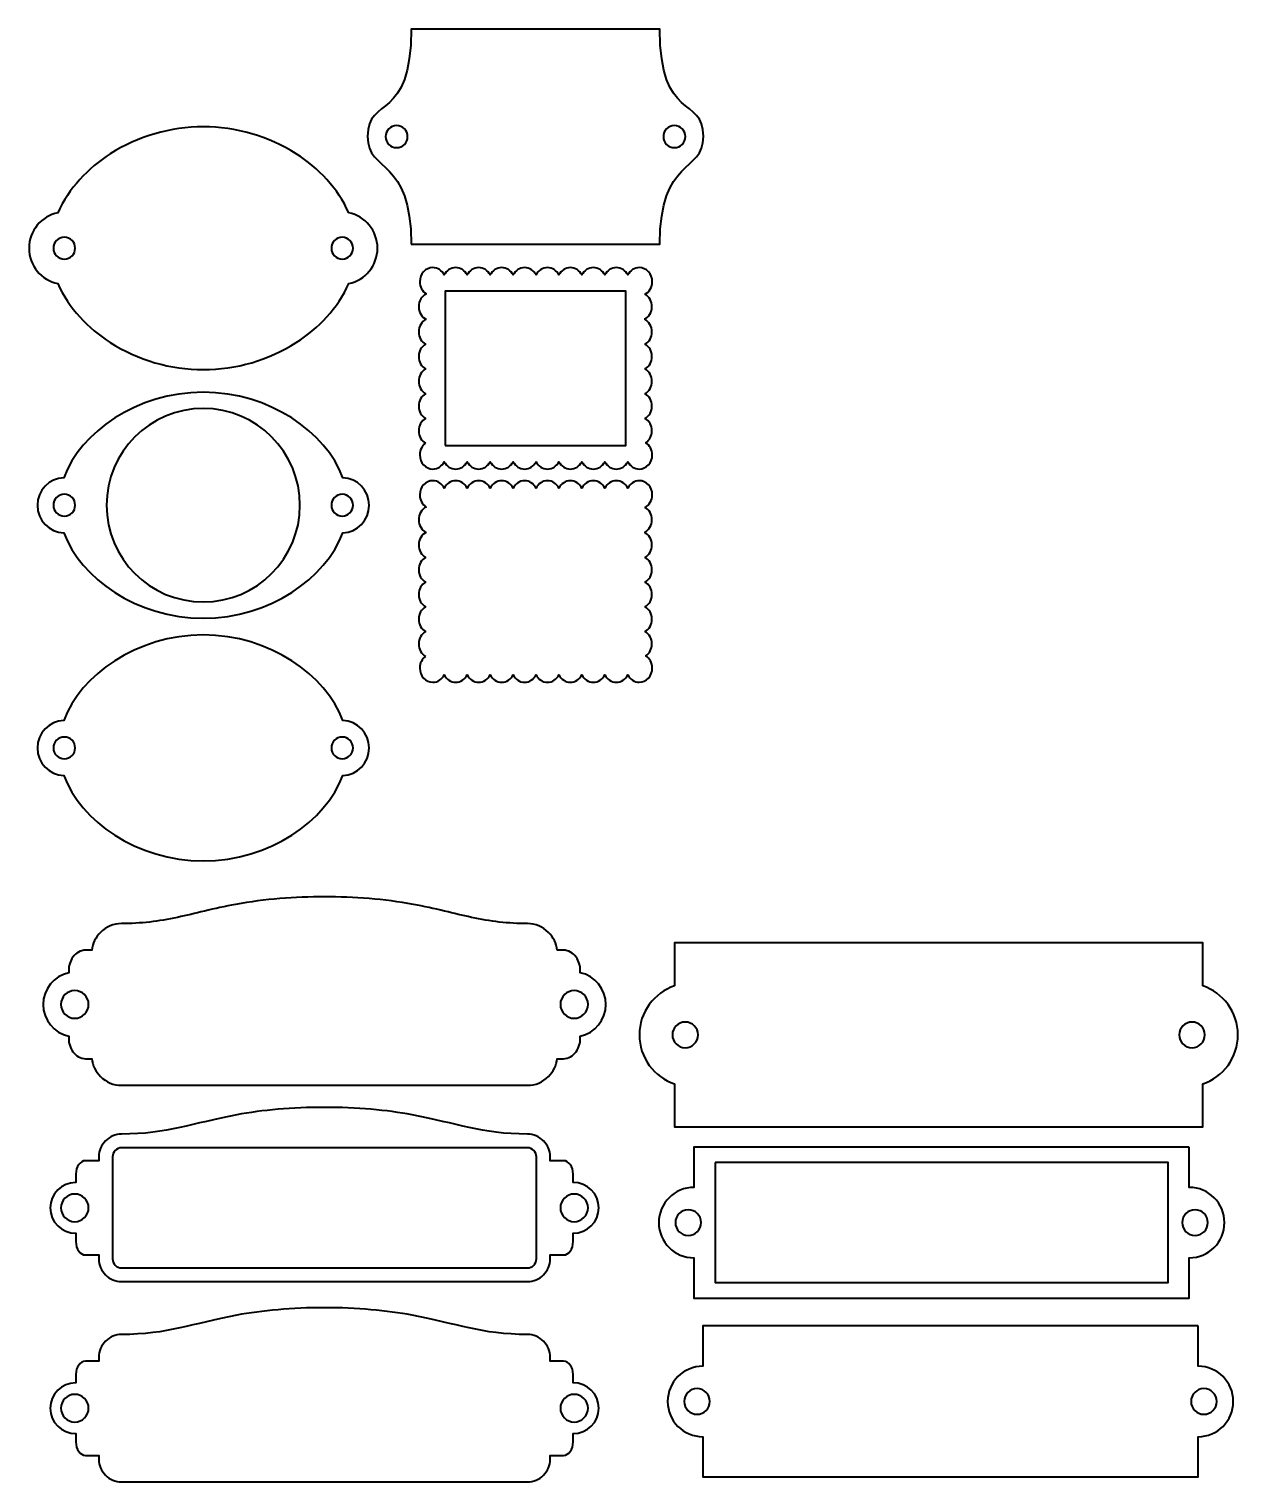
# Model space of a CAD drawing. Header units: millimetres. Extents: x -104 to 102, y -131 to 116.
import ezdxf

# ---------------------------------------------------------------- set-up
doc = ezdxf.new("R2010")
doc.units = ezdxf.units.MM
doc.header["$MEASUREMENT"] = 0
doc.layers.add('Layer 1', color=7, linetype='Continuous')

msp = doc.modelspace()

# ---------------------------------------------------------------- linework, layer by layer
at = {"layer": 'Layer 1', "color": 134, "lineweight": 40}
msp.add_open_spline([(-39.1439, 79.8144), (-39.1439, 94.6048), (-46.5628, 91.8741), (-46.5628, 98.1358), (-46.5628, 98.1358), (-46.5628, 105.2617), (-39.1439, 100.4552), (-39.1439, 116.4571), (-39.1439, 116.4571), (-39.1439, 116.4571), (3.2362, 116.4571), (3.2362, 116.4571), (3.2362, 116.4571), (3.2362, 100.455), (10.6552, 105.2618), (10.6552, 98.1358), (10.6552, 98.1358), (10.6552, 91.8741), (3.2362, 94.6048), (3.2362, 79.8144), (3.2362, 79.8144), (3.2362, 79.8144), (-39.1439, 79.8144), (-39.1439, 79.8144)], degree=3, knots=[0, 0, 0, 0, 0.16666667, 0.16666667, 0.16666667, 0.16666667, 0.33333333, 0.33333333, 0.33333333, 0.33333333, 0.5, 0.5, 0.5, 0.5, 0.66666667, 0.66666667, 0.66666667, 0.66666667, 0.83333333, 0.83333333, 0.83333333, 0.83333333, 1, 1, 1, 1], dxfattribs=at)
at = {"layer": 'Layer 1', "color": 242, "lineweight": 40}
for points, knots in [([(-49.7868, 85.131), (-46.9676, 84.5827), (-44.8832, 82.0658), (-44.8832, 79.1124), (-44.8832, 79.1124), (-44.8832, 76.159), (-46.9677, 73.6421), (-49.7869, 73.0939), (-49.7869, 73.0939), (-51.5804, 68.9323), (-54.9642, 65.4587), (-58.7363, 63.0391), (-58.7363, 63.0391), (-63.4416, 60.0211), (-68.9916, 58.432), (-74.5774, 58.432), (-74.5774, 58.432), (-80.163, 58.432), (-85.713, 60.0211), (-90.4183, 63.0391), (-90.4183, 63.0391), (-94.1904, 65.4587), (-97.5742, 68.9323), (-99.3678, 73.0938), (-99.3678, 73.0938), (-102.187, 73.6421), (-104.2714, 76.159), (-104.2714, 79.1124), (-104.2714, 79.1124), (-104.2714, 82.0658), (-102.1871, 84.5827), (-99.3678, 85.131), (-99.3678, 85.131), (-97.5743, 89.2927), (-94.1905, 92.7662), (-90.4184, 95.1857), (-90.4184, 95.1857), (-85.7131, 98.2037), (-80.163, 99.7928), (-74.5774, 99.7928), (-74.5774, 99.7928), (-68.9916, 99.7928), (-63.4415, 98.2037), (-58.7362, 95.1857), (-58.7362, 95.1857), (-54.9641, 92.7662), (-51.5804, 89.2927), (-49.7868, 85.131)], [0, 0, 0, 0, 0.08333333, 0.08333333, 0.08333333, 0.08333333, 0.16666667, 0.16666667, 0.16666667, 0.16666667, 0.25, 0.25, 0.25, 0.25, 0.33333333, 0.33333333, 0.33333333, 0.33333333, 0.41666667, 0.41666667, 0.41666667, 0.41666667, 0.5, 0.5, 0.5, 0.5, 0.58333333, 0.58333333, 0.58333333, 0.58333333, 0.66666667, 0.66666667, 0.66666667, 0.66666667, 0.75, 0.75, 0.75, 0.75, 0.83333333, 0.83333333, 0.83333333, 0.83333333, 0.91666667, 0.91666667, 0.91666667, 0.91666667, 1, 1, 1, 1]), ([(-74.5773, 54.5639), (-63.2293, 54.5639), (-53.6705, 47.7339), (-50.7981, 40.0106), (-50.7981, 40.0106), (-48.3101, 39.9345), (-46.3152, 37.8612), (-46.3152, 35.3155), (-46.3152, 35.3155), (-46.3152, 32.7697), (-48.3101, 30.6966), (-50.7982, 30.6205), (-50.7982, 30.6205), (-53.6706, 22.8973), (-63.2294, 16.0671), (-74.5773, 16.0671), (-74.5773, 16.0671), (-85.9252, 16.0671), (-95.484, 22.8973), (-98.3563, 30.6205), (-98.3563, 30.6205), (-100.8445, 30.6965), (-102.8394, 32.7697), (-102.8394, 35.3155), (-102.8394, 35.3155), (-102.8394, 37.8613), (-100.8445, 39.9345), (-98.3564, 40.0106), (-98.3564, 40.0106), (-95.4841, 47.7339), (-85.9253, 54.5639), (-74.5773, 54.5639)], [0, 0, 0, 0, 0.125, 0.125, 0.125, 0.125, 0.25, 0.25, 0.25, 0.25, 0.375, 0.375, 0.375, 0.375, 0.5, 0.5, 0.5, 0.5, 0.625, 0.625, 0.625, 0.625, 0.75, 0.75, 0.75, 0.75, 0.875, 0.875, 0.875, 0.875, 1, 1, 1, 1]), ([(93.4651, -74.0646), (93.4651, -74.0646), (93.4651, -80.9269), (93.4651, -80.9269), (93.4651, -80.9269), (93.4651, -80.9269), (93.4653, -80.9269), (93.4653, -80.9269), (93.4653, -80.9269), (96.7811, -80.9269), (99.4698, -83.6157), (99.4698, -86.9319), (99.4698, -86.9319), (99.4698, -90.2477), (96.7811, -92.9363), (93.4653, -92.9363), (93.4653, -92.9363), (93.4653, -92.9363), (93.4651, -92.9363), (93.4651, -92.9363), (93.4651, -92.9363), (93.4651, -92.9363), (93.4651, -99.7989), (93.4651, -99.7989), (93.4651, -99.7989), (93.4651, -99.7989), (9.0565, -99.7989), (9.0565, -99.7989), (9.0565, -99.7989), (9.0565, -99.7989), (9.0565, -92.9363), (9.0565, -92.9363), (9.0565, -92.9363), (5.7404, -92.9362), (3.0518, -90.2476), (3.0518, -86.9319), (3.0518, -86.9319), (3.0518, -83.6157), (5.7404, -80.9271), (9.0565, -80.9269), (9.0565, -80.9269), (9.0565, -80.9269), (9.0565, -74.0646), (9.0565, -74.0646), (9.0565, -74.0646), (9.0565, -74.0646), (93.4651, -74.0646), (93.4651, -74.0646)], [0, 0, 0, 0, 0.08333333, 0.08333333, 0.08333333, 0.08333333, 0.16666667, 0.16666667, 0.16666667, 0.16666667, 0.25, 0.25, 0.25, 0.25, 0.33333333, 0.33333333, 0.33333333, 0.33333333, 0.41666667, 0.41666667, 0.41666667, 0.41666667, 0.5, 0.5, 0.5, 0.5, 0.58333333, 0.58333333, 0.58333333, 0.58333333, 0.66666667, 0.66666667, 0.66666667, 0.66666667, 0.75, 0.75, 0.75, 0.75, 0.83333333, 0.83333333, 0.83333333, 0.83333333, 0.91666667, 0.91666667, 0.91666667, 0.91666667, 1, 1, 1, 1])]:
    msp.add_open_spline(points, degree=3, knots=knots, dxfattribs=at)
at = {"layer": 'Layer 1', "color": 7, "lineweight": 40}
for points, knots in [([(-41.6288, 100.0141), (-40.5916, 100.0141), (-39.7505, 99.173), (-39.7505, 98.1358), (-39.7505, 98.1358), (-39.7505, 97.0985), (-40.5916, 96.2574), (-41.6288, 96.2574), (-41.6288, 96.2574), (-42.666, 96.2574), (-43.5071, 97.0985), (-43.5071, 98.1358), (-43.5071, 98.1358), (-43.5071, 99.173), (-42.666, 100.0141), (-41.6288, 100.0141)], [0, 0, 0, 0, 0.25, 0.25, 0.25, 0.25, 0.5, 0.5, 0.5, 0.5, 0.75, 0.75, 0.75, 0.75, 1, 1, 1, 1]), ([(5.7212, 100.0141), (6.7584, 100.0141), (7.5995, 99.173), (7.5995, 98.1358), (7.5995, 98.1358), (7.5995, 97.0985), (6.7584, 96.2574), (5.7212, 96.2574), (5.7212, 96.2574), (4.684, 96.2574), (3.8429, 97.0985), (3.8429, 98.1358), (3.8429, 98.1358), (3.8429, 99.173), (4.684, 100.0141), (5.7212, 100.0141)], [0, 0, 0, 0, 0.25, 0.25, 0.25, 0.25, 0.5, 0.5, 0.5, 0.5, 0.75, 0.75, 0.75, 0.75, 1, 1, 1, 1]), ([(-98.2604, 80.9688), (-97.2354, 80.9688), (-96.404, 80.1375), (-96.404, 79.1124), (-96.404, 79.1124), (-96.404, 78.0873), (-97.2354, 77.256), (-98.2604, 77.256), (-98.2604, 77.256), (-99.2855, 77.256), (-100.1168, 78.0873), (-100.1168, 79.1124), (-100.1168, 79.1124), (-100.1168, 80.1375), (-99.2855, 80.9688), (-98.2604, 80.9688)], [0, 0, 0, 0, 0.25, 0.25, 0.25, 0.25, 0.5, 0.5, 0.5, 0.5, 0.75, 0.75, 0.75, 0.75, 1, 1, 1, 1]), ([(-50.8943, 80.9688), (-49.8692, 80.9688), (-49.0379, 80.1375), (-49.0379, 79.1124), (-49.0379, 79.1124), (-49.0379, 78.0873), (-49.8692, 77.256), (-50.8943, 77.256), (-50.8943, 77.256), (-51.9194, 77.256), (-52.7507, 78.0873), (-52.7507, 79.1124), (-52.7507, 79.1124), (-52.7507, 80.1375), (-51.9194, 80.9688), (-50.8943, 80.9688)], [0, 0, 0, 0, 0.25, 0.25, 0.25, 0.25, 0.5, 0.5, 0.5, 0.5, 0.75, 0.75, 0.75, 0.75, 1, 1, 1, 1]), ([(-33.3521, 45.5031), (-33.3521, 45.5031), (-33.3521, 71.7848), (-33.3521, 71.7848), (-33.3521, 71.7848), (-33.3521, 71.7848), (-2.5554, 71.7848), (-2.5554, 71.7848), (-2.5554, 71.7848), (-2.5554, 71.7848), (-2.5554, 45.5031), (-2.5554, 45.5031), (-2.5554, 45.5031), (-2.5554, 45.5031), (-33.3521, 45.5031), (-33.3521, 45.5031)], [0, 0, 0, 0, 0.25, 0.25, 0.25, 0.25, 0.5, 0.5, 0.5, 0.5, 0.75, 0.75, 0.75, 0.75, 1, 1, 1, 1]), ([(-74.5773, 51.7981), (-65.4758, 51.7981), (-58.0947, 44.417), (-58.0947, 35.3155), (-58.0947, 35.3155), (-58.0947, 26.214), (-65.4758, 18.8329), (-74.5773, 18.8329), (-74.5773, 18.8329), (-83.6788, 18.8329), (-91.0599, 26.214), (-91.0599, 35.3155), (-91.0599, 35.3155), (-91.0599, 44.417), (-83.6788, 51.7981), (-74.5773, 51.7981)], [0, 0, 0, 0, 0.25, 0.25, 0.25, 0.25, 0.5, 0.5, 0.5, 0.5, 0.75, 0.75, 0.75, 0.75, 1, 1, 1, 1]), ([(-98.2604, 37.1719), (-97.2353, 37.1719), (-96.404, 36.3406), (-96.404, 35.3155), (-96.404, 35.3155), (-96.404, 34.2904), (-97.2353, 33.4591), (-98.2604, 33.4591), (-98.2604, 33.4591), (-99.2855, 33.4591), (-100.1168, 34.2904), (-100.1168, 35.3155), (-100.1168, 35.3155), (-100.1168, 36.3406), (-99.2855, 37.1719), (-98.2604, 37.1719)], [0, 0, 0, 0, 0.25, 0.25, 0.25, 0.25, 0.5, 0.5, 0.5, 0.5, 0.75, 0.75, 0.75, 0.75, 1, 1, 1, 1]), ([(-50.8942, 37.1719), (-49.8692, 37.1719), (-49.0379, 36.3406), (-49.0379, 35.3155), (-49.0379, 35.3155), (-49.0379, 34.2904), (-49.8692, 33.4591), (-50.8942, 33.4591), (-50.8942, 33.4591), (-51.9193, 33.4591), (-52.7506, 34.2904), (-52.7506, 35.3155), (-52.7506, 35.3155), (-52.7506, 36.3406), (-51.9193, 37.1719), (-50.8942, 37.1719)], [0, 0, 0, 0, 0.25, 0.25, 0.25, 0.25, 0.5, 0.5, 0.5, 0.5, 0.75, 0.75, 0.75, 0.75, 1, 1, 1, 1]), ([(-98.2605, -4.1904), (-97.2354, -4.1904), (-96.4041, -5.0218), (-96.4041, -6.0468), (-96.4041, -6.0468), (-96.4041, -7.0719), (-97.2354, -7.9032), (-98.2605, -7.9032), (-98.2605, -7.9032), (-99.2856, -7.9032), (-100.1169, -7.0719), (-100.1169, -6.0468), (-100.1169, -6.0468), (-100.1169, -5.0218), (-99.2856, -4.1904), (-98.2605, -4.1904)], [0, 0, 0, 0, 0.25, 0.25, 0.25, 0.25, 0.5, 0.5, 0.5, 0.5, 0.75, 0.75, 0.75, 0.75, 1, 1, 1, 1]), ([(-50.8944, -4.1904), (-49.8692, -4.1904), (-49.038, -5.0218), (-49.038, -6.0468), (-49.038, -6.0468), (-49.038, -7.0719), (-49.8692, -7.9032), (-50.8944, -7.9032), (-50.8944, -7.9032), (-51.9194, -7.9032), (-52.7507, -7.0719), (-52.7507, -6.0468), (-52.7507, -6.0468), (-52.7507, -5.0218), (-51.9194, -4.1904), (-50.8944, -4.1904)], [0, 0, 0, 0, 0.25, 0.25, 0.25, 0.25, 0.5, 0.5, 0.5, 0.5, 0.75, 0.75, 0.75, 0.75, 1, 1, 1, 1]), ([(-96.478, -47.3978), (-95.1757, -47.3978), (-94.1196, -48.4538), (-94.1196, -49.756), (-94.1196, -49.756), (-94.1196, -51.0582), (-95.1757, -52.1139), (-96.478, -52.1139), (-96.478, -52.1139), (-97.7796, -52.1139), (-98.8359, -51.0582), (-98.8359, -49.756), (-98.8359, -49.756), (-98.8359, -48.4538), (-97.7796, -47.3978), (-96.478, -47.3978)], [0, 0, 0, 0, 0.25, 0.25, 0.25, 0.25, 0.5, 0.5, 0.5, 0.5, 0.75, 0.75, 0.75, 0.75, 1, 1, 1, 1]), ([(-11.3567, -47.3978), (-10.055, -47.3978), (-8.9986, -48.4538), (-8.9986, -49.756), (-8.9986, -49.756), (-8.9986, -51.0582), (-10.055, -52.1139), (-11.3567, -52.1139), (-11.3567, -52.1139), (-12.659, -52.1139), (-13.715, -51.0582), (-13.715, -49.756), (-13.715, -49.756), (-13.715, -48.4538), (-12.659, -47.3978), (-11.3567, -47.3978)], [0, 0, 0, 0, 0.25, 0.25, 0.25, 0.25, 0.5, 0.5, 0.5, 0.5, 0.75, 0.75, 0.75, 0.75, 1, 1, 1, 1]), ([(7.5654, -52.7517), (8.7737, -52.7517), (9.754, -53.7316), (9.754, -54.9406), (9.754, -54.9406), (9.754, -56.1491), (8.7737, -57.1293), (7.5654, -57.1293), (7.5654, -57.1293), (6.3567, -57.1293), (5.3767, -56.1491), (5.3767, -54.9406), (5.3767, -54.9406), (5.3767, -53.7316), (6.3567, -52.7517), (7.5654, -52.7517)], [0, 0, 0, 0, 0.25, 0.25, 0.25, 0.25, 0.5, 0.5, 0.5, 0.5, 0.75, 0.75, 0.75, 0.75, 1, 1, 1, 1]), ([(7.5654, -52.7517), (8.7737, -52.7517), (9.754, -53.7316), (9.754, -54.9406), (9.754, -54.9406), (9.754, -56.1491), (8.7737, -57.1293), (7.5654, -57.1293), (7.5654, -57.1293), (6.3567, -57.1293), (5.3767, -56.1491), (5.3767, -54.9406), (5.3767, -54.9406), (5.3767, -53.7316), (6.3567, -52.7517), (7.5654, -52.7517)], [0, 0, 0, 0, 0.25, 0.25, 0.25, 0.25, 0.5, 0.5, 0.5, 0.5, 0.75, 0.75, 0.75, 0.75, 1, 1, 1, 1]), ([(7.5654, -52.7517), (8.7738, -52.7517), (9.754, -53.7316), (9.754, -54.9406), (9.754, -54.9406), (9.754, -56.149), (8.7738, -57.1293), (7.5654, -57.1293), (7.5654, -57.1293), (6.3567, -57.1293), (5.3767, -56.149), (5.3767, -54.9406), (5.3767, -54.9406), (5.3767, -53.7316), (6.3567, -52.7517), (7.5654, -52.7517)], [0, 0, 0, 0, 0.25, 0.25, 0.25, 0.25, 0.5, 0.5, 0.5, 0.5, 0.75, 0.75, 0.75, 0.75, 1, 1, 1, 1]), ([(93.9491, -52.7517), (95.1573, -52.7517), (96.1374, -53.7316), (96.1374, -54.9406), (96.1374, -54.9406), (96.1374, -56.1491), (95.1573, -57.1293), (93.9491, -57.1293), (93.9491, -57.1293), (92.7398, -57.1293), (91.7601, -56.1491), (91.7601, -54.9406), (91.7601, -54.9406), (91.7601, -53.7316), (92.7398, -52.7517), (93.9491, -52.7517)], [0, 0, 0, 0, 0.25, 0.25, 0.25, 0.25, 0.5, 0.5, 0.5, 0.5, 0.75, 0.75, 0.75, 0.75, 1, 1, 1, 1]), ([(93.9491, -52.7517), (95.1573, -52.7517), (96.1374, -53.7316), (96.1374, -54.9406), (96.1374, -54.9406), (96.1374, -56.1491), (95.1573, -57.1293), (93.9491, -57.1293), (93.9491, -57.1293), (92.7398, -57.1293), (91.7601, -56.1491), (91.7601, -54.9406), (91.7601, -54.9406), (91.7601, -53.7316), (92.7398, -52.7517), (93.9491, -52.7517)], [0, 0, 0, 0, 0.25, 0.25, 0.25, 0.25, 0.5, 0.5, 0.5, 0.5, 0.75, 0.75, 0.75, 0.75, 1, 1, 1, 1]), ([(93.9489, -52.7517), (95.1572, -52.7517), (96.1374, -53.7316), (96.1374, -54.9406), (96.1374, -54.9406), (96.1374, -56.149), (95.1572, -57.1293), (93.9489, -57.1293), (93.9489, -57.1293), (92.7399, -57.1293), (91.7602, -56.149), (91.7602, -54.9406), (91.7602, -54.9406), (91.7602, -53.7316), (92.7399, -52.7517), (93.9489, -52.7517)], [0, 0, 0, 0, 0.25, 0.25, 0.25, 0.25, 0.5, 0.5, 0.5, 0.5, 0.75, 0.75, 0.75, 0.75, 1, 1, 1, 1]), ([(-88.4982, -74.1825), (-88.4982, -74.1825), (-19.3365, -74.1825), (-19.3365, -74.1825), (-19.3365, -74.1825), (-18.4818, -74.1825), (-17.7828, -74.8816), (-17.7828, -75.7364), (-17.7828, -75.7364), (-17.7828, -75.7364), (-17.7828, -93.0962), (-17.7828, -93.0962), (-17.7828, -93.0962), (-17.7828, -93.9503), (-18.4818, -94.6494), (-19.3365, -94.6494), (-19.3365, -94.6494), (-19.3365, -94.6494), (-88.4982, -94.6494), (-88.4982, -94.6494), (-88.4982, -94.6494), (-89.353, -94.6494), (-90.052, -93.9503), (-90.052, -93.0962), (-90.052, -93.0962), (-90.052, -93.0962), (-90.052, -75.7364), (-90.052, -75.7364), (-90.052, -75.7364), (-90.052, -74.8816), (-89.353, -74.1825), (-88.4982, -74.1825)], [0, 0, 0, 0, 0.125, 0.125, 0.125, 0.125, 0.25, 0.25, 0.25, 0.25, 0.375, 0.375, 0.375, 0.375, 0.5, 0.5, 0.5, 0.5, 0.625, 0.625, 0.625, 0.625, 0.75, 0.75, 0.75, 0.75, 0.875, 0.875, 0.875, 0.875, 1, 1, 1, 1]), ([(12.6498, -76.6974), (12.6498, -76.6974), (89.8718, -76.6974), (89.8718, -76.6974), (89.8718, -76.6974), (89.8718, -76.6974), (89.8718, -97.1661), (89.8718, -97.1661), (89.8718, -97.1661), (89.8718, -97.1661), (12.6498, -97.1661), (12.6498, -97.1661), (12.6498, -97.1661), (12.6498, -97.1661), (12.6498, -76.6974), (12.6498, -76.6974)], [0, 0, 0, 0, 0.25, 0.25, 0.25, 0.25, 0.5, 0.5, 0.5, 0.5, 0.75, 0.75, 0.75, 0.75, 1, 1, 1, 1]), ([(-96.4781, -82.058), (-95.1758, -82.058), (-94.1197, -83.1139), (-94.1197, -84.4161), (-94.1197, -84.4161), (-94.1197, -85.7183), (-95.1758, -86.774), (-96.4781, -86.774), (-96.4781, -86.774), (-97.7797, -86.774), (-98.836, -85.7183), (-98.836, -84.4161), (-98.836, -84.4161), (-98.836, -83.1139), (-97.7797, -82.058), (-96.4781, -82.058)], [0, 0, 0, 0, 0.25, 0.25, 0.25, 0.25, 0.5, 0.5, 0.5, 0.5, 0.75, 0.75, 0.75, 0.75, 1, 1, 1, 1]), ([(-11.3568, -82.058), (-10.055, -82.058), (-8.9987, -83.1139), (-8.9987, -84.4161), (-8.9987, -84.4161), (-8.9987, -85.7183), (-10.055, -86.774), (-11.3568, -86.774), (-11.3568, -86.774), (-12.6591, -86.774), (-13.715, -85.7183), (-13.715, -84.4161), (-13.715, -84.4161), (-13.715, -83.1139), (-12.6591, -82.058), (-11.3568, -82.058)], [0, 0, 0, 0, 0.25, 0.25, 0.25, 0.25, 0.5, 0.5, 0.5, 0.5, 0.75, 0.75, 0.75, 0.75, 1, 1, 1, 1]), ([(8.0692, -84.743), (9.2775, -84.743), (10.2578, -85.7229), (10.2578, -86.9319), (10.2578, -86.9319), (10.2578, -88.1404), (9.2775, -89.1206), (8.0692, -89.1206), (8.0692, -89.1206), (6.8605, -89.1206), (5.8805, -88.1404), (5.8805, -86.9319), (5.8805, -86.9319), (5.8805, -85.7229), (6.8605, -84.743), (8.0692, -84.743)], [0, 0, 0, 0, 0.25, 0.25, 0.25, 0.25, 0.5, 0.5, 0.5, 0.5, 0.75, 0.75, 0.75, 0.75, 1, 1, 1, 1]), ([(94.4529, -84.743), (95.6611, -84.743), (96.6412, -85.7229), (96.6412, -86.9319), (96.6412, -86.9319), (96.6412, -88.1404), (95.6611, -89.1206), (94.4529, -89.1206), (94.4529, -89.1206), (93.2436, -89.1206), (92.2639, -88.1404), (92.2639, -86.9319), (92.2639, -86.9319), (92.2639, -85.7229), (93.2436, -84.743), (94.4529, -84.743)], [0, 0, 0, 0, 0.25, 0.25, 0.25, 0.25, 0.5, 0.5, 0.5, 0.5, 0.75, 0.75, 0.75, 0.75, 1, 1, 1, 1]), ([(-96.4781, -116.2015), (-95.1758, -116.2015), (-94.1197, -117.2575), (-94.1197, -118.5597), (-94.1197, -118.5597), (-94.1197, -119.8619), (-95.1758, -120.9176), (-96.4781, -120.9176), (-96.4781, -120.9176), (-97.7797, -120.9176), (-98.836, -119.8619), (-98.836, -118.5597), (-98.836, -118.5597), (-98.836, -117.2575), (-97.7797, -116.2015), (-96.4781, -116.2015)], [0, 0, 0, 0, 0.25, 0.25, 0.25, 0.25, 0.5, 0.5, 0.5, 0.5, 0.75, 0.75, 0.75, 0.75, 1, 1, 1, 1]), ([(-11.3568, -116.2015), (-10.055, -116.2015), (-8.9987, -117.2575), (-8.9987, -118.5597), (-8.9987, -118.5597), (-8.9987, -119.8619), (-10.055, -120.9176), (-11.3568, -120.9176), (-11.3568, -120.9176), (-12.6591, -120.9176), (-13.715, -119.8619), (-13.715, -118.5597), (-13.715, -118.5597), (-13.715, -117.2575), (-12.6591, -116.2015), (-11.3568, -116.2015)], [0, 0, 0, 0, 0.25, 0.25, 0.25, 0.25, 0.5, 0.5, 0.5, 0.5, 0.75, 0.75, 0.75, 0.75, 1, 1, 1, 1]), ([(9.5806, -115.2229), (10.7889, -115.2229), (11.7692, -116.2028), (11.7692, -117.4118), (11.7692, -117.4118), (11.7692, -118.6203), (10.7889, -119.6005), (9.5806, -119.6005), (9.5806, -119.6005), (8.3719, -119.6005), (7.3919, -118.6203), (7.3919, -117.4118), (7.3919, -117.4118), (7.3919, -116.2028), (8.3719, -115.2229), (9.5806, -115.2229)], [0, 0, 0, 0, 0.25, 0.25, 0.25, 0.25, 0.5, 0.5, 0.5, 0.5, 0.75, 0.75, 0.75, 0.75, 1, 1, 1, 1]), ([(95.9643, -115.2229), (97.1725, -115.2229), (98.1526, -116.2028), (98.1526, -117.4118), (98.1526, -117.4118), (98.1526, -118.6203), (97.1725, -119.6005), (95.9643, -119.6005), (95.9643, -119.6005), (94.755, -119.6005), (93.7753, -118.6203), (93.7753, -117.4118), (93.7753, -117.4118), (93.7753, -116.2028), (94.755, -115.2229), (95.9643, -115.2229)], [0, 0, 0, 0, 0.25, 0.25, 0.25, 0.25, 0.5, 0.5, 0.5, 0.5, 0.75, 0.75, 0.75, 0.75, 1, 1, 1, 1])]:
    msp.add_open_spline(points, degree=3, knots=knots, dxfattribs=at)
at = {"layer": 'Layer 1', "color": 73, "lineweight": 40}
for points, knots in [([(-36.6893, 45.8781), (-37.3866, 46.2837), (-37.8608, 47.0787), (-37.8608, 47.9929), (-37.8608, 47.9929), (-37.8608, 48.9018), (-37.3922, 49.6927), (-36.7014, 50.1005), (-36.7014, 50.1005), (-37.3922, 50.5083), (-37.8608, 51.2994), (-37.8608, 52.2082), (-37.8608, 52.2082), (-37.8608, 53.1171), (-37.3922, 53.9081), (-36.7014, 54.3159), (-36.7014, 54.3159), (-37.3922, 54.7236), (-37.8608, 55.5147), (-37.8608, 56.4236), (-37.8608, 56.4236), (-37.8608, 57.3324), (-37.3922, 58.1234), (-36.7015, 58.5312), (-36.7015, 58.5312), (-37.3922, 58.939), (-37.8608, 59.73), (-37.8608, 60.6389), (-37.8608, 60.6389), (-37.8608, 61.5477), (-37.3922, 62.3387), (-36.7014, 62.7465), (-36.7014, 62.7465), (-37.3922, 63.1543), (-37.8608, 63.9454), (-37.8608, 64.8543), (-37.8608, 64.8543), (-37.8608, 65.795), (-37.3587, 66.6093), (-36.6279, 67.0032), (-36.6279, 67.0032), (-37.3587, 67.3972), (-37.8608, 68.2116), (-37.8608, 69.1523), (-37.8608, 69.1523), (-37.8608, 70.1171), (-37.3328, 70.9489), (-36.5716, 71.3307), (-36.5716, 71.3307), (-37.2366, 71.7461), (-37.6841, 72.5219), (-37.6841, 73.4101), (-37.6841, 73.4101), (-37.6841, 74.736), (-36.6868, 75.8114), (-35.4571, 75.8114), (-35.4571, 75.8114), (-34.6141, 75.8114), (-33.8806, 75.3061), (-33.5024, 74.5611), (-33.5024, 74.5611), (-33.1243, 75.306), (-32.3907, 75.8114), (-31.5478, 75.8114), (-31.5478, 75.8114), (-30.7049, 75.8114), (-29.9713, 75.3061), (-29.5931, 74.5611), (-29.5931, 74.5611), (-29.215, 75.306), (-28.4815, 75.8114), (-27.6385, 75.8114), (-27.6385, 75.8114), (-26.7956, 75.8114), (-26.0621, 75.3061), (-25.6839, 74.5611), (-25.6839, 74.5611), (-25.3058, 75.306), (-24.5722, 75.8114), (-23.7293, 75.8114), (-23.7293, 75.8114), (-22.8863, 75.8114), (-22.1528, 75.3061), (-21.7746, 74.5611), (-21.7746, 74.5611), (-21.3965, 75.306), (-20.663, 75.8114), (-19.82, 75.8114), (-19.82, 75.8114), (-18.9771, 75.8114), (-18.2435, 75.3061), (-17.8654, 74.5611), (-17.8654, 74.5611), (-17.4873, 75.306), (-16.7537, 75.8114), (-15.9108, 75.8114), (-15.9108, 75.8114), (-15.0678, 75.8114), (-14.3343, 75.3061), (-13.9561, 74.5611), (-13.9561, 74.5611), (-13.578, 75.306), (-12.8445, 75.8114), (-12.0015, 75.8114), (-12.0015, 75.8114), (-11.1586, 75.8114), (-10.425, 75.3061), (-10.0469, 74.5611), (-10.0469, 74.5611), (-9.6688, 75.306), (-8.9352, 75.8114), (-8.0923, 75.8114), (-8.0923, 75.8114), (-7.2493, 75.8114), (-6.5158, 75.3061), (-6.1376, 74.5611), (-6.1376, 74.5611), (-5.7595, 75.306), (-5.026, 75.8114), (-4.183, 75.8114), (-4.183, 75.8114), (-3.3401, 75.8114), (-2.6065, 75.3061), (-2.2283, 74.5611), (-2.2283, 74.5611), (-1.8503, 75.306), (-1.1167, 75.8114), (-0.2738, 75.8114), (-0.2738, 75.8114), (0.9559, 75.8114), (1.9532, 74.736), (1.9532, 73.4101), (1.9532, 73.4101), (1.9532, 72.4711), (1.453, 71.6579), (0.7244, 71.2631), (0.7244, 71.2631), (1.418, 70.8562), (1.8889, 70.0635), (1.8889, 69.1523), (1.8889, 69.1523), (1.8889, 68.2116), (1.3868, 67.3972), (0.656, 67.0032), (0.656, 67.0032), (1.3868, 66.6093), (1.8889, 65.795), (1.8889, 64.8543), (1.8889, 64.8543), (1.8889, 63.9454), (1.4202, 63.1543), (0.7295, 62.7466), (0.7295, 62.7466), (1.4202, 62.3388), (1.8889, 61.5478), (1.8889, 60.6389), (1.8889, 60.6389), (1.8889, 59.73), (1.4202, 58.939), (0.7295, 58.5312), (0.7295, 58.5312), (1.4202, 58.1235), (1.8889, 57.3324), (1.8889, 56.4236), (1.8889, 56.4236), (1.8889, 55.5147), (1.4202, 54.7237), (0.7295, 54.3159), (0.7295, 54.3159), (1.4202, 53.9081), (1.8889, 53.1172), (1.8889, 52.2082), (1.8889, 52.2082), (1.8889, 51.2994), (1.4202, 50.5083), (0.7295, 50.1006), (0.7295, 50.1006), (1.4202, 49.6928), (1.8889, 48.9019), (1.8889, 47.9929), (1.8889, 47.9929), (1.8889, 47.1342), (1.4706, 46.3807), (0.8418, 45.9563), (0.8418, 45.9563), (1.5062, 45.5406), (1.9532, 44.7655), (1.9532, 43.8778), (1.9532, 43.8778), (1.9532, 42.5518), (0.9559, 41.4765), (-0.2738, 41.4765), (-0.2738, 41.4765), (-1.1166, 41.4765), (-1.8503, 41.9817), (-2.2284, 42.7265), (-2.2284, 42.7265), (-2.6066, 41.9817), (-3.3402, 41.4765), (-4.183, 41.4765), (-4.183, 41.4765), (-5.0259, 41.4765), (-5.7595, 41.9817), (-6.1377, 42.7265), (-6.1377, 42.7265), (-6.5159, 41.9817), (-7.2494, 41.4765), (-8.0923, 41.4765), (-8.0923, 41.4765), (-8.9352, 41.4765), (-9.6688, 41.9817), (-10.047, 42.7265), (-10.047, 42.7265), (-10.4251, 41.9817), (-11.1587, 41.4765), (-12.0015, 41.4765), (-12.0015, 41.4765), (-12.8444, 41.4765), (-13.578, 41.9817), (-13.9562, 42.7265), (-13.9562, 42.7265), (-14.3344, 41.9817), (-15.0679, 41.4765), (-15.9108, 41.4765), (-15.9108, 41.4765), (-16.7537, 41.4765), (-17.4873, 41.9817), (-17.8655, 42.7265), (-17.8655, 42.7265), (-18.2437, 41.9817), (-18.9772, 41.4765), (-19.82, 41.4765), (-19.82, 41.4765), (-20.6629, 41.4765), (-21.3965, 41.9817), (-21.7747, 42.7265), (-21.7747, 42.7265), (-22.153, 41.9817), (-22.8865, 41.4765), (-23.7293, 41.4765), (-23.7293, 41.4765), (-24.5721, 41.4765), (-25.3058, 41.9817), (-25.684, 42.7265), (-25.684, 42.7265), (-26.0622, 41.9817), (-26.7957, 41.4765), (-27.6385, 41.4765), (-27.6385, 41.4765), (-28.4814, 41.4765), (-29.215, 41.9817), (-29.5932, 42.7265), (-29.5932, 42.7265), (-29.9714, 41.9817), (-30.705, 41.4765), (-31.5478, 41.4765), (-31.5478, 41.4765), (-32.3907, 41.4765), (-33.1243, 41.9817), (-33.5025, 42.7265), (-33.5025, 42.7265), (-33.8807, 41.9817), (-34.6142, 41.4765), (-35.4571, 41.4765), (-35.4571, 41.4765), (-36.6868, 41.4765), (-37.6841, 42.5518), (-37.6841, 43.8778), (-37.6841, 43.8778), (-37.6841, 44.7125), (-37.2888, 45.4477), (-36.6893, 45.8781)], [0, 0, 0, 0, 0.01470588, 0.01470588, 0.01470588, 0.01470588, 0.02941176, 0.02941176, 0.02941176, 0.02941176, 0.04411765, 0.04411765, 0.04411765, 0.04411765, 0.05882353, 0.05882353, 0.05882353, 0.05882353, 0.07352941, 0.07352941, 0.07352941, 0.07352941, 0.08823529, 0.08823529, 0.08823529, 0.08823529, 0.10294118, 0.10294118, 0.10294118, 0.10294118, 0.11764706, 0.11764706, 0.11764706, 0.11764706, 0.13235294, 0.13235294, 0.13235294, 0.13235294, 0.14705882, 0.14705882, 0.14705882, 0.14705882, 0.16176471, 0.16176471, 0.16176471, 0.16176471, 0.17647059, 0.17647059, 0.17647059, 0.17647059, 0.19117647, 0.19117647, 0.19117647, 0.19117647, 0.20588235, 0.20588235, 0.20588235, 0.20588235, 0.22058824, 0.22058824, 0.22058824, 0.22058824, 0.23529412, 0.23529412, 0.23529412, 0.23529412, 0.25, 0.25, 0.25, 0.25, 0.26470588, 0.26470588, 0.26470588, 0.26470588, 0.27941176, 0.27941176, 0.27941176, 0.27941176, 0.29411765, 0.29411765, 0.29411765, 0.29411765, 0.30882353, 0.30882353, 0.30882353, 0.30882353, 0.32352941, 0.32352941, 0.32352941, 0.32352941, 0.33823529, 0.33823529, 0.33823529, 0.33823529, 0.35294118, 0.35294118, 0.35294118, 0.35294118, 0.36764706, 0.36764706, 0.36764706, 0.36764706, 0.38235294, 0.38235294, 0.38235294, 0.38235294, 0.39705882, 0.39705882, 0.39705882, 0.39705882, 0.41176471, 0.41176471, 0.41176471, 0.41176471, 0.42647059, 0.42647059, 0.42647059, 0.42647059, 0.44117647, 0.44117647, 0.44117647, 0.44117647, 0.45588235, 0.45588235, 0.45588235, 0.45588235, 0.47058824, 0.47058824, 0.47058824, 0.47058824, 0.48529412, 0.48529412, 0.48529412, 0.48529412, 0.5, 0.5, 0.5, 0.5, 0.51470588, 0.51470588, 0.51470588, 0.51470588, 0.52941176, 0.52941176, 0.52941176, 0.52941176, 0.54411765, 0.54411765, 0.54411765, 0.54411765, 0.55882353, 0.55882353, 0.55882353, 0.55882353, 0.57352941, 0.57352941, 0.57352941, 0.57352941, 0.58823529, 0.58823529, 0.58823529, 0.58823529, 0.60294118, 0.60294118, 0.60294118, 0.60294118, 0.61764706, 0.61764706, 0.61764706, 0.61764706, 0.63235294, 0.63235294, 0.63235294, 0.63235294, 0.64705882, 0.64705882, 0.64705882, 0.64705882, 0.66176471, 0.66176471, 0.66176471, 0.66176471, 0.67647059, 0.67647059, 0.67647059, 0.67647059, 0.69117647, 0.69117647, 0.69117647, 0.69117647, 0.70588235, 0.70588235, 0.70588235, 0.70588235, 0.72058824, 0.72058824, 0.72058824, 0.72058824, 0.73529412, 0.73529412, 0.73529412, 0.73529412, 0.75, 0.75, 0.75, 0.75, 0.76470588, 0.76470588, 0.76470588, 0.76470588, 0.77941176, 0.77941176, 0.77941176, 0.77941176, 0.79411765, 0.79411765, 0.79411765, 0.79411765, 0.80882353, 0.80882353, 0.80882353, 0.80882353, 0.82352941, 0.82352941, 0.82352941, 0.82352941, 0.83823529, 0.83823529, 0.83823529, 0.83823529, 0.85294118, 0.85294118, 0.85294118, 0.85294118, 0.86764706, 0.86764706, 0.86764706, 0.86764706, 0.88235294, 0.88235294, 0.88235294, 0.88235294, 0.89705882, 0.89705882, 0.89705882, 0.89705882, 0.91176471, 0.91176471, 0.91176471, 0.91176471, 0.92647059, 0.92647059, 0.92647059, 0.92647059, 0.94117647, 0.94117647, 0.94117647, 0.94117647, 0.95588235, 0.95588235, 0.95588235, 0.95588235, 0.97058824, 0.97058824, 0.97058824, 0.97058824, 0.98529412, 0.98529412, 0.98529412, 0.98529412, 1, 1, 1, 1]), ([(95.763, -46.5893), (99.2525, -47.7601), (101.7676, -51.0575), (101.7676, -54.9406), (101.7676, -54.9406), (101.7676, -58.8235), (99.2525, -62.1206), (95.763, -63.2914), (95.763, -63.2914), (95.763, -63.2914), (95.763, -70.6092), (95.763, -70.6092), (95.763, -70.6092), (95.763, -70.6092), (5.751, -70.6092), (5.751, -70.6092), (5.751, -70.6092), (5.751, -70.6092), (5.751, -63.2914), (5.751, -63.2914), (5.751, -63.2914), (2.2617, -62.1206), (-0.2536, -58.8235), (-0.2536, -54.9406), (-0.2536, -54.9406), (-0.2536, -51.0575), (2.2616, -47.7602), (5.751, -46.5893), (5.751, -46.5893), (5.751, -46.5893), (5.751, -39.2717), (5.751, -39.2717), (5.751, -39.2717), (5.751, -39.2717), (95.763, -39.2717), (95.763, -39.2717), (95.763, -39.2717), (95.763, -39.2717), (95.763, -46.5893), (95.763, -46.5893)], [0, 0, 0, 0, 0.1, 0.1, 0.1, 0.1, 0.2, 0.2, 0.2, 0.2, 0.3, 0.3, 0.3, 0.3, 0.4, 0.4, 0.4, 0.4, 0.5, 0.5, 0.5, 0.5, 0.6, 0.6, 0.6, 0.6, 0.7, 0.7, 0.7, 0.7, 0.8, 0.8, 0.8, 0.8, 0.9, 0.9, 0.9, 0.9, 1, 1, 1, 1])]:
    msp.add_open_spline(points, degree=3, knots=knots, dxfattribs=at)
at = {"layer": 'Layer 1', "color": 131, "lineweight": 40}
for points, knots in [([(-36.6893, 9.559), (-37.3866, 9.9647), (-37.8608, 10.7597), (-37.8608, 11.6739), (-37.8608, 11.6739), (-37.8608, 12.5828), (-37.3922, 13.3737), (-36.7014, 13.7815), (-36.7014, 13.7815), (-37.3922, 14.1893), (-37.8608, 14.9804), (-37.8608, 15.8892), (-37.8608, 15.8892), (-37.8608, 16.798), (-37.3922, 17.589), (-36.7014, 17.9968), (-36.7014, 17.9968), (-37.3922, 18.4046), (-37.8608, 19.1957), (-37.8608, 20.1046), (-37.8608, 20.1046), (-37.8608, 21.0134), (-37.3922, 21.8044), (-36.7015, 22.2122), (-36.7015, 22.2122), (-37.3922, 22.6199), (-37.8608, 23.411), (-37.8608, 24.3199), (-37.8608, 24.3199), (-37.8608, 25.2287), (-37.3922, 26.0197), (-36.7014, 26.4275), (-36.7014, 26.4275), (-37.3922, 26.8352), (-37.8608, 27.6264), (-37.8608, 28.5352), (-37.8608, 28.5352), (-37.8608, 29.4759), (-37.3587, 30.2903), (-36.6279, 30.6842), (-36.6279, 30.6842), (-37.3587, 31.0782), (-37.8608, 31.8926), (-37.8608, 32.8333), (-37.8608, 32.8333), (-37.8608, 33.7981), (-37.3328, 34.6299), (-36.5716, 35.0116), (-36.5716, 35.0116), (-37.2366, 35.4271), (-37.6841, 36.2029), (-37.6841, 37.091), (-37.6841, 37.091), (-37.6841, 38.417), (-36.6869, 39.4924), (-35.4571, 39.4924), (-35.4571, 39.4924), (-34.6141, 39.4924), (-33.8806, 38.987), (-33.5024, 38.2421), (-33.5024, 38.2421), (-33.1243, 38.987), (-32.3907, 39.4924), (-31.5478, 39.4924), (-31.5478, 39.4924), (-30.7049, 39.4924), (-29.9713, 38.987), (-29.5931, 38.2421), (-29.5931, 38.2421), (-29.2151, 38.987), (-28.4815, 39.4924), (-27.6385, 39.4924), (-27.6385, 39.4924), (-26.7956, 39.4924), (-26.062, 38.987), (-25.6839, 38.2421), (-25.6839, 38.2421), (-25.3057, 38.987), (-24.5722, 39.4924), (-23.7293, 39.4924), (-23.7293, 39.4924), (-22.8863, 39.4924), (-22.1528, 38.987), (-21.7746, 38.2421), (-21.7746, 38.2421), (-21.3965, 38.987), (-20.663, 39.4924), (-19.82, 39.4924), (-19.82, 39.4924), (-18.9771, 39.4924), (-18.2435, 38.987), (-17.8654, 38.2421), (-17.8654, 38.2421), (-17.4873, 38.987), (-16.7537, 39.4924), (-15.9108, 39.4924), (-15.9108, 39.4924), (-15.0678, 39.4924), (-14.3342, 38.987), (-13.9561, 38.2421), (-13.9561, 38.2421), (-13.578, 38.987), (-12.8444, 39.4924), (-12.0015, 39.4924), (-12.0015, 39.4924), (-11.1586, 39.4924), (-10.425, 38.987), (-10.0468, 38.2421), (-10.0468, 38.2421), (-9.6687, 38.987), (-8.9352, 39.4924), (-8.0923, 39.4924), (-8.0923, 39.4924), (-7.2494, 39.4924), (-6.5158, 38.987), (-6.1376, 38.2421), (-6.1376, 38.2421), (-5.7595, 38.987), (-5.026, 39.4924), (-4.183, 39.4924), (-4.183, 39.4924), (-3.3401, 39.4924), (-2.6065, 38.987), (-2.2284, 38.2421), (-2.2284, 38.2421), (-1.8503, 38.987), (-1.1167, 39.4924), (-0.2738, 39.4924), (-0.2738, 39.4924), (0.9559, 39.4924), (1.9532, 38.417), (1.9532, 37.091), (1.9532, 37.091), (1.9532, 36.152), (1.453, 35.3389), (0.7244, 34.9441), (0.7244, 34.9441), (1.418, 34.5372), (1.8889, 33.7445), (1.8889, 32.8333), (1.8889, 32.8333), (1.8889, 31.8926), (1.3868, 31.0781), (0.656, 30.6842), (0.656, 30.6842), (1.3868, 30.2903), (1.8889, 29.4759), (1.8889, 28.5352), (1.8889, 28.5352), (1.8889, 27.6264), (1.4202, 26.8353), (0.7295, 26.4275), (0.7295, 26.4275), (1.4203, 26.0198), (1.8889, 25.2287), (1.8889, 24.3199), (1.8889, 24.3199), (1.8889, 23.411), (1.4203, 22.62), (0.7295, 22.2122), (0.7295, 22.2122), (1.4203, 21.8044), (1.8889, 21.0134), (1.8889, 20.1046), (1.8889, 20.1046), (1.8889, 19.1957), (1.4202, 18.4047), (0.7295, 17.9969), (0.7295, 17.9969), (1.4203, 17.5891), (1.8889, 16.7981), (1.8889, 15.8892), (1.8889, 15.8892), (1.8889, 14.9803), (1.4202, 14.1893), (0.7295, 13.7816), (0.7295, 13.7816), (1.4203, 13.3738), (1.8889, 12.5828), (1.8889, 11.6739), (1.8889, 11.6739), (1.8889, 10.8152), (1.4705, 10.0617), (0.8418, 9.6372), (0.8418, 9.6372), (1.5062, 9.2216), (1.9532, 8.4464), (1.9532, 7.5588), (1.9532, 7.5588), (1.9532, 6.2328), (0.9559, 5.1574), (-0.2738, 5.1574), (-0.2738, 5.1574), (-1.1166, 5.1574), (-1.8503, 5.6627), (-2.2284, 6.4075), (-2.2284, 6.4075), (-2.6066, 5.6627), (-3.3401, 5.1574), (-4.183, 5.1574), (-4.183, 5.1574), (-5.0259, 5.1574), (-5.7595, 5.6627), (-6.1377, 6.4075), (-6.1377, 6.4075), (-6.5159, 5.6627), (-7.2495, 5.1574), (-8.0923, 5.1574), (-8.0923, 5.1574), (-8.9352, 5.1574), (-9.6688, 5.6627), (-10.047, 6.4075), (-10.047, 6.4075), (-10.4251, 5.6627), (-11.1587, 5.1574), (-12.0015, 5.1574), (-12.0015, 5.1574), (-12.8444, 5.1574), (-13.578, 5.6627), (-13.9562, 6.4075), (-13.9562, 6.4075), (-14.3344, 5.6627), (-15.0679, 5.1574), (-15.9108, 5.1574), (-15.9108, 5.1574), (-16.7537, 5.1574), (-17.4873, 5.6627), (-17.8655, 6.4075), (-17.8655, 6.4075), (-18.2437, 5.6627), (-18.9772, 5.1574), (-19.82, 5.1574), (-19.82, 5.1574), (-20.6629, 5.1574), (-21.3965, 5.6627), (-21.7747, 6.4075), (-21.7747, 6.4075), (-22.153, 5.6627), (-22.8865, 5.1574), (-23.7293, 5.1574), (-23.7293, 5.1574), (-24.5721, 5.1574), (-25.3057, 5.6627), (-25.684, 6.4075), (-25.684, 6.4075), (-26.0622, 5.6627), (-26.7957, 5.1574), (-27.6385, 5.1574), (-27.6385, 5.1574), (-28.4814, 5.1574), (-29.2151, 5.6627), (-29.5933, 6.4075), (-29.5933, 6.4075), (-29.9714, 5.6627), (-30.705, 5.1574), (-31.5478, 5.1574), (-31.5478, 5.1574), (-32.3907, 5.1574), (-33.1243, 5.6627), (-33.5025, 6.4075), (-33.5025, 6.4075), (-33.8807, 5.6627), (-34.6142, 5.1574), (-35.4571, 5.1574), (-35.4571, 5.1574), (-36.6869, 5.1574), (-37.6841, 6.2328), (-37.6841, 7.5588), (-37.6841, 7.5588), (-37.6841, 8.3934), (-37.2888, 9.1287), (-36.6893, 9.559)], [0, 0, 0, 0, 0.01470588, 0.01470588, 0.01470588, 0.01470588, 0.02941176, 0.02941176, 0.02941176, 0.02941176, 0.04411765, 0.04411765, 0.04411765, 0.04411765, 0.05882353, 0.05882353, 0.05882353, 0.05882353, 0.07352941, 0.07352941, 0.07352941, 0.07352941, 0.08823529, 0.08823529, 0.08823529, 0.08823529, 0.10294118, 0.10294118, 0.10294118, 0.10294118, 0.11764706, 0.11764706, 0.11764706, 0.11764706, 0.13235294, 0.13235294, 0.13235294, 0.13235294, 0.14705882, 0.14705882, 0.14705882, 0.14705882, 0.16176471, 0.16176471, 0.16176471, 0.16176471, 0.17647059, 0.17647059, 0.17647059, 0.17647059, 0.19117647, 0.19117647, 0.19117647, 0.19117647, 0.20588235, 0.20588235, 0.20588235, 0.20588235, 0.22058824, 0.22058824, 0.22058824, 0.22058824, 0.23529412, 0.23529412, 0.23529412, 0.23529412, 0.25, 0.25, 0.25, 0.25, 0.26470588, 0.26470588, 0.26470588, 0.26470588, 0.27941176, 0.27941176, 0.27941176, 0.27941176, 0.29411765, 0.29411765, 0.29411765, 0.29411765, 0.30882353, 0.30882353, 0.30882353, 0.30882353, 0.32352941, 0.32352941, 0.32352941, 0.32352941, 0.33823529, 0.33823529, 0.33823529, 0.33823529, 0.35294118, 0.35294118, 0.35294118, 0.35294118, 0.36764706, 0.36764706, 0.36764706, 0.36764706, 0.38235294, 0.38235294, 0.38235294, 0.38235294, 0.39705882, 0.39705882, 0.39705882, 0.39705882, 0.41176471, 0.41176471, 0.41176471, 0.41176471, 0.42647059, 0.42647059, 0.42647059, 0.42647059, 0.44117647, 0.44117647, 0.44117647, 0.44117647, 0.45588235, 0.45588235, 0.45588235, 0.45588235, 0.47058824, 0.47058824, 0.47058824, 0.47058824, 0.48529412, 0.48529412, 0.48529412, 0.48529412, 0.5, 0.5, 0.5, 0.5, 0.51470588, 0.51470588, 0.51470588, 0.51470588, 0.52941176, 0.52941176, 0.52941176, 0.52941176, 0.54411765, 0.54411765, 0.54411765, 0.54411765, 0.55882353, 0.55882353, 0.55882353, 0.55882353, 0.57352941, 0.57352941, 0.57352941, 0.57352941, 0.58823529, 0.58823529, 0.58823529, 0.58823529, 0.60294118, 0.60294118, 0.60294118, 0.60294118, 0.61764706, 0.61764706, 0.61764706, 0.61764706, 0.63235294, 0.63235294, 0.63235294, 0.63235294, 0.64705882, 0.64705882, 0.64705882, 0.64705882, 0.66176471, 0.66176471, 0.66176471, 0.66176471, 0.67647059, 0.67647059, 0.67647059, 0.67647059, 0.69117647, 0.69117647, 0.69117647, 0.69117647, 0.70588235, 0.70588235, 0.70588235, 0.70588235, 0.72058824, 0.72058824, 0.72058824, 0.72058824, 0.73529412, 0.73529412, 0.73529412, 0.73529412, 0.75, 0.75, 0.75, 0.75, 0.76470588, 0.76470588, 0.76470588, 0.76470588, 0.77941176, 0.77941176, 0.77941176, 0.77941176, 0.79411765, 0.79411765, 0.79411765, 0.79411765, 0.80882353, 0.80882353, 0.80882353, 0.80882353, 0.82352941, 0.82352941, 0.82352941, 0.82352941, 0.83823529, 0.83823529, 0.83823529, 0.83823529, 0.85294118, 0.85294118, 0.85294118, 0.85294118, 0.86764706, 0.86764706, 0.86764706, 0.86764706, 0.88235294, 0.88235294, 0.88235294, 0.88235294, 0.89705882, 0.89705882, 0.89705882, 0.89705882, 0.91176471, 0.91176471, 0.91176471, 0.91176471, 0.92647059, 0.92647059, 0.92647059, 0.92647059, 0.94117647, 0.94117647, 0.94117647, 0.94117647, 0.95588235, 0.95588235, 0.95588235, 0.95588235, 0.97058824, 0.97058824, 0.97058824, 0.97058824, 0.98529412, 0.98529412, 0.98529412, 0.98529412, 1, 1, 1, 1]), ([(-74.5774, 13.2016), (-63.2294, 13.2016), (-53.6706, 6.3715), (-50.7983, -1.3517), (-50.7983, -1.3517), (-48.3101, -1.4278), (-46.3153, -3.5011), (-46.3153, -6.0468), (-46.3153, -6.0468), (-46.3153, -8.5926), (-48.3102, -10.6657), (-50.7983, -10.7418), (-50.7983, -10.7418), (-53.6707, -18.4651), (-63.2295, -25.2952), (-74.5774, -25.2952), (-74.5774, -25.2952), (-85.9252, -25.2952), (-95.484, -18.4651), (-98.3564, -10.7418), (-98.3564, -10.7418), (-100.8446, -10.6658), (-102.8395, -8.5926), (-102.8395, -6.0468), (-102.8395, -6.0468), (-102.8395, -3.5011), (-100.8446, -1.4278), (-98.3565, -1.3517), (-98.3565, -1.3517), (-95.4842, 6.3715), (-85.9254, 13.2016), (-74.5774, 13.2016)], [0, 0, 0, 0, 0.125, 0.125, 0.125, 0.125, 0.25, 0.25, 0.25, 0.25, 0.375, 0.375, 0.375, 0.375, 0.5, 0.5, 0.5, 0.5, 0.625, 0.625, 0.625, 0.625, 0.75, 0.75, 0.75, 0.75, 0.875, 0.875, 0.875, 0.875, 1, 1, 1, 1]), ([(-88.4982, -105.995), (-80.6563, -105.995), (-76.4903, -104.13), (-68.8517, -102.7042), (-68.8517, -102.7042), (-64.5484, -101.901), (-59.4213, -101.4347), (-53.9174, -101.4347), (-53.9174, -101.4347), (-48.4134, -101.4347), (-43.2866, -101.901), (-38.9833, -102.7042), (-38.9833, -102.7042), (-31.3446, -104.13), (-27.1785, -105.995), (-19.3365, -105.995), (-19.3365, -105.995), (-18.2683, -105.995), (-17.297, -106.432), (-16.593, -107.1361), (-16.593, -107.1361), (-15.889, -107.8401), (-15.4517, -108.8114), (-15.4517, -109.8799), (-15.4517, -109.8799), (-15.4517, -109.8799), (-15.4517, -110.5272), (-15.4517, -110.5272), (-15.4517, -110.5272), (-15.4517, -110.5272), (-13.2006, -110.5272), (-13.2006, -110.5272), (-13.2006, -110.5272), (-12.7428, -110.5272), (-12.3265, -110.7852), (-12.0248, -111.2014), (-12.0248, -111.2014), (-11.7231, -111.6173), (-11.5357, -112.1911), (-11.5357, -112.822), (-11.5357, -112.822), (-11.5357, -112.822), (-11.5357, -114.2386), (-11.5357, -114.2386), (-11.5357, -114.2386), (-9.1491, -114.2053), (-7.1692, -116.1803), (-7.1692, -118.5597), (-7.1692, -118.5597), (-7.1692, -120.952), (-9.1477, -122.8974), (-11.5357, -122.8806), (-11.5357, -122.8806), (-11.5357, -122.8806), (-11.5357, -124.2974), (-11.5357, -124.2974), (-11.5357, -124.2974), (-11.5357, -124.9282), (-11.7231, -125.5023), (-12.0248, -125.9179), (-12.0248, -125.9179), (-12.3265, -126.334), (-12.7428, -126.5921), (-13.2006, -126.5921), (-13.2006, -126.5921), (-13.2006, -126.5921), (-15.4517, -126.5921), (-15.4517, -126.5921), (-15.4517, -126.5921), (-15.4517, -126.5921), (-15.4517, -127.2397), (-15.4517, -127.2397), (-15.4517, -127.2397), (-15.4517, -128.3082), (-15.889, -129.2791), (-16.593, -129.9833), (-16.593, -129.9833), (-17.297, -130.6875), (-18.2683, -131.1242), (-19.3365, -131.1242), (-19.3365, -131.1242), (-19.3365, -131.1242), (-53.9174, -131.1242), (-53.9174, -131.1242), (-53.9174, -131.1242), (-53.9174, -131.1242), (-88.4982, -131.1242), (-88.4982, -131.1242), (-88.4982, -131.1242), (-89.5664, -131.1242), (-90.5378, -130.6875), (-91.2416, -129.9833), (-91.2416, -129.9833), (-91.9455, -129.2791), (-92.3831, -128.3082), (-92.3831, -127.2397), (-92.3831, -127.2397), (-92.3831, -127.2397), (-92.3831, -126.5921), (-92.3831, -126.5921), (-92.3831, -126.5921), (-92.3831, -126.5921), (-94.6341, -126.5921), (-94.6341, -126.5921), (-94.6341, -126.5921), (-95.0918, -126.5921), (-95.5082, -126.334), (-95.8099, -125.9179), (-95.8099, -125.9179), (-96.1116, -125.5023), (-96.2991, -124.9282), (-96.2991, -124.2974), (-96.2991, -124.2974), (-96.2991, -124.2974), (-96.2991, -122.8806), (-96.2991, -122.8806), (-96.2991, -122.8806), (-98.6871, -122.8974), (-100.6655, -120.9519), (-100.6655, -118.5597), (-100.6655, -118.5597), (-100.6655, -116.1898), (-98.7147, -114.2381), (-96.3445, -114.2381), (-96.3445, -114.2381), (-96.3291, -114.2381), (-96.3141, -114.2386), (-96.2991, -114.2386), (-96.2991, -114.2386), (-96.2991, -114.2386), (-96.2991, -112.822), (-96.2991, -112.822), (-96.2991, -112.822), (-96.2991, -112.1911), (-96.1116, -111.6173), (-95.8099, -111.2014), (-95.8099, -111.2014), (-95.5082, -110.7852), (-95.0918, -110.5272), (-94.6341, -110.5272), (-94.6341, -110.5272), (-94.6341, -110.5272), (-92.3831, -110.5272), (-92.3831, -110.5272), (-92.3831, -110.5272), (-92.3831, -110.5272), (-92.3831, -109.8799), (-92.3831, -109.8799), (-92.3831, -109.8799), (-92.3831, -108.8114), (-91.9455, -107.8401), (-91.2416, -107.1361), (-91.2416, -107.1361), (-90.5378, -106.432), (-89.5664, -105.995), (-88.4982, -105.995)], [0, 0, 0, 0, 0.02564103, 0.02564103, 0.02564103, 0.02564103, 0.05128205, 0.05128205, 0.05128205, 0.05128205, 0.07692308, 0.07692308, 0.07692308, 0.07692308, 0.1025641, 0.1025641, 0.1025641, 0.1025641, 0.12820513, 0.12820513, 0.12820513, 0.12820513, 0.15384615, 0.15384615, 0.15384615, 0.15384615, 0.17948718, 0.17948718, 0.17948718, 0.17948718, 0.20512821, 0.20512821, 0.20512821, 0.20512821, 0.23076923, 0.23076923, 0.23076923, 0.23076923, 0.25641026, 0.25641026, 0.25641026, 0.25641026, 0.28205128, 0.28205128, 0.28205128, 0.28205128, 0.30769231, 0.30769231, 0.30769231, 0.30769231, 0.33333333, 0.33333333, 0.33333333, 0.33333333, 0.35897436, 0.35897436, 0.35897436, 0.35897436, 0.38461538, 0.38461538, 0.38461538, 0.38461538, 0.41025641, 0.41025641, 0.41025641, 0.41025641, 0.43589744, 0.43589744, 0.43589744, 0.43589744, 0.46153846, 0.46153846, 0.46153846, 0.46153846, 0.48717949, 0.48717949, 0.48717949, 0.48717949, 0.51282051, 0.51282051, 0.51282051, 0.51282051, 0.53846154, 0.53846154, 0.53846154, 0.53846154, 0.56410256, 0.56410256, 0.56410256, 0.56410256, 0.58974359, 0.58974359, 0.58974359, 0.58974359, 0.61538462, 0.61538462, 0.61538462, 0.61538462, 0.64102564, 0.64102564, 0.64102564, 0.64102564, 0.66666667, 0.66666667, 0.66666667, 0.66666667, 0.69230769, 0.69230769, 0.69230769, 0.69230769, 0.71794872, 0.71794872, 0.71794872, 0.71794872, 0.74358974, 0.74358974, 0.74358974, 0.74358974, 0.76923077, 0.76923077, 0.76923077, 0.76923077, 0.79487179, 0.79487179, 0.79487179, 0.79487179, 0.82051282, 0.82051282, 0.82051282, 0.82051282, 0.84615385, 0.84615385, 0.84615385, 0.84615385, 0.87179487, 0.87179487, 0.87179487, 0.87179487, 0.8974359, 0.8974359, 0.8974359, 0.8974359, 0.92307692, 0.92307692, 0.92307692, 0.92307692, 0.94871795, 0.94871795, 0.94871795, 0.94871795, 0.97435897, 0.97435897, 0.97435897, 0.97435897, 1, 1, 1, 1]), ([(94.9765, -104.5445), (94.9765, -104.5445), (94.9765, -111.4068), (94.9765, -111.4068), (94.9765, -111.4068), (94.9765, -111.4068), (94.9767, -111.4068), (94.9767, -111.4068), (94.9767, -111.4068), (98.2925, -111.4068), (100.9812, -114.0956), (100.9812, -117.4118), (100.9812, -117.4118), (100.9812, -120.7276), (98.2925, -123.4162), (94.9767, -123.4162), (94.9767, -123.4162), (94.9767, -123.4162), (94.9765, -123.4162), (94.9765, -123.4162), (94.9765, -123.4162), (94.9765, -123.4162), (94.9765, -130.2788), (94.9765, -130.2788), (94.9765, -130.2788), (94.9765, -130.2788), (10.5679, -130.2788), (10.5679, -130.2788), (10.5679, -130.2788), (10.5679, -130.2788), (10.5679, -123.4162), (10.5679, -123.4162), (10.5679, -123.4162), (7.2518, -123.4161), (4.5632, -120.7275), (4.5632, -117.4118), (4.5632, -117.4118), (4.5632, -114.0956), (7.2518, -111.407), (10.5679, -111.4068), (10.5679, -111.4068), (10.5679, -111.4068), (10.5679, -104.5445), (10.5679, -104.5445), (10.5679, -104.5445), (10.5679, -104.5445), (94.9765, -104.5445), (94.9765, -104.5445)], [0, 0, 0, 0, 0.08333333, 0.08333333, 0.08333333, 0.08333333, 0.16666667, 0.16666667, 0.16666667, 0.16666667, 0.25, 0.25, 0.25, 0.25, 0.33333333, 0.33333333, 0.33333333, 0.33333333, 0.41666667, 0.41666667, 0.41666667, 0.41666667, 0.5, 0.5, 0.5, 0.5, 0.58333333, 0.58333333, 0.58333333, 0.58333333, 0.66666667, 0.66666667, 0.66666667, 0.66666667, 0.75, 0.75, 0.75, 0.75, 0.83333333, 0.83333333, 0.83333333, 0.83333333, 0.91666667, 0.91666667, 0.91666667, 0.91666667, 1, 1, 1, 1])]:
    msp.add_open_spline(points, degree=3, knots=knots, dxfattribs=at)
at = {"layer": 'Layer 1', "color": 33, "lineweight": 40}
msp.add_open_spline([(-14.269, -40.5094), (-14.269, -40.5094), (-13.2005, -40.5094), (-13.2005, -40.5094), (-13.2005, -40.5094), (-12.3185, -40.5094), (-11.5521, -40.9818), (-11.0422, -41.6851), (-11.0422, -41.6851), (-10.5555, -42.3553), (-10.3217, -43.1948), (-10.3217, -44.0184), (-10.3217, -44.0184), (-10.3217, -44.0184), (-10.3217, -44.3439), (-10.3217, -44.3439), (-10.3217, -44.3439), (-7.8401, -44.8833), (-5.9549, -47.1203), (-5.9549, -49.756), (-5.9549, -49.756), (-5.9549, -52.4022), (-7.8376, -54.6196), (-10.3217, -55.1636), (-10.3217, -55.1636), (-10.3217, -55.1636), (-10.3217, -55.4938), (-10.3217, -55.4938), (-10.3217, -55.4938), (-10.3217, -56.3171), (-10.5555, -57.1567), (-11.0422, -57.8274), (-11.0422, -57.8274), (-11.5521, -58.5303), (-12.3185, -59.0027), (-13.2005, -59.0027), (-13.2005, -59.0027), (-13.2005, -59.0027), (-14.269, -59.0027), (-14.269, -59.0027), (-14.269, -59.0027), (-14.3975, -60.1472), (-14.9116, -61.2152), (-15.7346, -62.038), (-15.7346, -62.038), (-16.6919, -62.9952), (-17.9812, -63.5347), (-19.3364, -63.5347), (-19.3364, -63.5347), (-19.3364, -63.5347), (-88.4982, -63.5347), (-88.4982, -63.5347), (-88.4982, -63.5347), (-89.8531, -63.5347), (-91.1429, -62.9952), (-92.1, -62.038), (-92.1, -62.038), (-92.9231, -61.2152), (-93.4372, -60.1472), (-93.5657, -59.0027), (-93.5657, -59.0027), (-93.5657, -59.0027), (-94.634, -59.0027), (-94.634, -59.0027), (-94.634, -59.0027), (-95.5161, -59.0027), (-96.2824, -58.5303), (-96.7927, -57.8273), (-96.7927, -57.8273), (-97.279, -57.1567), (-97.5129, -56.3171), (-97.5129, -55.4938), (-97.5129, -55.4938), (-97.5129, -55.4938), (-97.5129, -55.1636), (-97.5129, -55.1636), (-97.5129, -55.1636), (-99.9968, -54.6196), (-101.8797, -52.4019), (-101.8797, -49.756), (-101.8797, -49.756), (-101.8797, -47.1163), (-99.9986, -44.8872), (-97.5129, -44.3459), (-97.5129, -44.3459), (-97.5129, -44.3459), (-97.5129, -44.0184), (-97.5129, -44.0184), (-97.5129, -44.0184), (-97.5129, -43.1948), (-97.279, -42.3553), (-96.7927, -41.6851), (-96.7927, -41.6851), (-96.2826, -40.9818), (-95.5161, -40.5094), (-94.634, -40.5094), (-94.634, -40.5094), (-94.634, -40.5094), (-93.5657, -40.5094), (-93.5657, -40.5094), (-93.5657, -40.5094), (-93.4372, -39.3651), (-92.9231, -38.2968), (-92.1, -37.474), (-92.1, -37.474), (-91.1429, -36.5168), (-89.8531, -35.9775), (-88.4982, -35.9775), (-88.4982, -35.9775), (-85.2162, -35.9775), (-82.1933, -35.6103), (-78.9912, -34.9232), (-78.9912, -34.9232), (-77.4531, -34.5932), (-75.925, -34.2146), (-74.3942, -33.852), (-74.3942, -33.852), (-72.6276, -33.4335), (-70.8595, -33.0398), (-69.0744, -32.7069), (-69.0744, -32.7069), (-64.1205, -31.7823), (-58.9523, -31.4168), (-53.9173, -31.4168), (-53.9173, -31.4168), (-48.8822, -31.4168), (-43.7141, -31.7823), (-38.7603, -32.7069), (-38.7603, -32.7069), (-36.9754, -33.0398), (-35.2075, -33.4335), (-33.4404, -33.852), (-33.4404, -33.852), (-31.9097, -34.2146), (-30.3816, -34.5932), (-28.8436, -34.9232), (-28.8436, -34.9232), (-25.6413, -35.6103), (-22.6184, -35.9775), (-19.3364, -35.9775), (-19.3364, -35.9775), (-17.9812, -35.9775), (-16.6919, -36.5168), (-15.7346, -37.474), (-15.7346, -37.474), (-14.9116, -38.2968), (-14.3976, -39.3651), (-14.269, -40.5094)], degree=3, knots=[0, 0, 0, 0, 0.02702703, 0.02702703, 0.02702703, 0.02702703, 0.05405405, 0.05405405, 0.05405405, 0.05405405, 0.08108108, 0.08108108, 0.08108108, 0.08108108, 0.10810811, 0.10810811, 0.10810811, 0.10810811, 0.13513514, 0.13513514, 0.13513514, 0.13513514, 0.16216216, 0.16216216, 0.16216216, 0.16216216, 0.18918919, 0.18918919, 0.18918919, 0.18918919, 0.21621622, 0.21621622, 0.21621622, 0.21621622, 0.24324324, 0.24324324, 0.24324324, 0.24324324, 0.27027027, 0.27027027, 0.27027027, 0.27027027, 0.2972973, 0.2972973, 0.2972973, 0.2972973, 0.32432432, 0.32432432, 0.32432432, 0.32432432, 0.35135135, 0.35135135, 0.35135135, 0.35135135, 0.37837838, 0.37837838, 0.37837838, 0.37837838, 0.40540541, 0.40540541, 0.40540541, 0.40540541, 0.43243243, 0.43243243, 0.43243243, 0.43243243, 0.45945946, 0.45945946, 0.45945946, 0.45945946, 0.48648649, 0.48648649, 0.48648649, 0.48648649, 0.51351351, 0.51351351, 0.51351351, 0.51351351, 0.54054054, 0.54054054, 0.54054054, 0.54054054, 0.56756757, 0.56756757, 0.56756757, 0.56756757, 0.59459459, 0.59459459, 0.59459459, 0.59459459, 0.62162162, 0.62162162, 0.62162162, 0.62162162, 0.64864865, 0.64864865, 0.64864865, 0.64864865, 0.67567568, 0.67567568, 0.67567568, 0.67567568, 0.7027027, 0.7027027, 0.7027027, 0.7027027, 0.72972973, 0.72972973, 0.72972973, 0.72972973, 0.75675676, 0.75675676, 0.75675676, 0.75675676, 0.78378378, 0.78378378, 0.78378378, 0.78378378, 0.81081081, 0.81081081, 0.81081081, 0.81081081, 0.83783784, 0.83783784, 0.83783784, 0.83783784, 0.86486486, 0.86486486, 0.86486486, 0.86486486, 0.89189189, 0.89189189, 0.89189189, 0.89189189, 0.91891892, 0.91891892, 0.91891892, 0.91891892, 0.94594595, 0.94594595, 0.94594595, 0.94594595, 0.97297297, 0.97297297, 0.97297297, 0.97297297, 1, 1, 1, 1], dxfattribs=at)
at = {"layer": 'Layer 1', "color": 40, "lineweight": 40}
msp.add_open_spline([(-88.4982, -71.8515), (-80.6563, -71.8515), (-76.4903, -69.9864), (-68.8517, -68.5607), (-68.8517, -68.5607), (-64.5484, -67.7574), (-59.4213, -67.2911), (-53.9174, -67.2911), (-53.9174, -67.2911), (-48.4134, -67.2911), (-43.2866, -67.7574), (-38.9833, -68.5607), (-38.9833, -68.5607), (-31.3446, -69.9864), (-27.1785, -71.8515), (-19.3365, -71.8515), (-19.3365, -71.8515), (-18.2683, -71.8515), (-17.297, -72.2885), (-16.593, -72.9925), (-16.593, -72.9925), (-15.889, -73.6965), (-15.4517, -74.6678), (-15.4517, -75.7364), (-15.4517, -75.7364), (-15.4517, -75.7364), (-15.4517, -76.3836), (-15.4517, -76.3836), (-15.4517, -76.3836), (-15.4517, -76.3836), (-13.2006, -76.3836), (-13.2006, -76.3836), (-13.2006, -76.3836), (-12.7428, -76.3836), (-12.3265, -76.6417), (-12.0248, -77.0578), (-12.0248, -77.0578), (-11.7231, -77.4737), (-11.5357, -78.0475), (-11.5357, -78.6784), (-11.5357, -78.6784), (-11.5357, -78.6784), (-11.5357, -80.095), (-11.5357, -80.095), (-11.5357, -80.095), (-9.1491, -80.0617), (-7.1692, -82.0368), (-7.1692, -84.4161), (-7.1692, -84.4161), (-7.1692, -86.8085), (-9.1477, -88.7539), (-11.5357, -88.737), (-11.5357, -88.737), (-11.5357, -88.737), (-11.5357, -90.1539), (-11.5357, -90.1539), (-11.5357, -90.1539), (-11.5357, -90.7847), (-11.7231, -91.3588), (-12.0248, -91.7743), (-12.0248, -91.7743), (-12.3265, -92.1904), (-12.7428, -92.4486), (-13.2006, -92.4486), (-13.2006, -92.4486), (-13.2006, -92.4486), (-15.4517, -92.4486), (-15.4517, -92.4486), (-15.4517, -92.4486), (-15.4517, -92.4486), (-15.4517, -93.0962), (-15.4517, -93.0962), (-15.4517, -93.0962), (-15.4517, -94.1646), (-15.889, -95.1356), (-16.593, -95.8397), (-16.593, -95.8397), (-17.297, -96.5439), (-18.2683, -96.9806), (-19.3365, -96.9806), (-19.3365, -96.9806), (-19.3365, -96.9806), (-53.9174, -96.9806), (-53.9174, -96.9806), (-53.9174, -96.9806), (-53.9174, -96.9806), (-88.4982, -96.9806), (-88.4982, -96.9806), (-88.4982, -96.9806), (-89.5664, -96.9806), (-90.5378, -96.5439), (-91.2416, -95.8397), (-91.2416, -95.8397), (-91.9455, -95.1356), (-92.3831, -94.1646), (-92.3831, -93.0962), (-92.3831, -93.0962), (-92.3831, -93.0962), (-92.3831, -92.4486), (-92.3831, -92.4486), (-92.3831, -92.4486), (-92.3831, -92.4486), (-94.6341, -92.4486), (-94.6341, -92.4486), (-94.6341, -92.4486), (-95.0918, -92.4486), (-95.5082, -92.1904), (-95.8099, -91.7743), (-95.8099, -91.7743), (-96.1116, -91.3588), (-96.2991, -90.7847), (-96.2991, -90.1539), (-96.2991, -90.1539), (-96.2991, -90.1539), (-96.2991, -88.737), (-96.2991, -88.737), (-96.2991, -88.737), (-98.6871, -88.7539), (-100.6655, -86.8083), (-100.6655, -84.4161), (-100.6655, -84.4161), (-100.6655, -82.0463), (-98.7147, -80.0945), (-96.3445, -80.0945), (-96.3445, -80.0945), (-96.3291, -80.0945), (-96.3141, -80.095), (-96.2991, -80.095), (-96.2991, -80.095), (-96.2991, -80.095), (-96.2991, -78.6784), (-96.2991, -78.6784), (-96.2991, -78.6784), (-96.2991, -78.0475), (-96.1116, -77.4737), (-95.8099, -77.0578), (-95.8099, -77.0578), (-95.5082, -76.6417), (-95.0918, -76.3836), (-94.6341, -76.3836), (-94.6341, -76.3836), (-94.6341, -76.3836), (-92.3831, -76.3836), (-92.3831, -76.3836), (-92.3831, -76.3836), (-92.3831, -76.3836), (-92.3831, -75.7364), (-92.3831, -75.7364), (-92.3831, -75.7364), (-92.3831, -74.6678), (-91.9455, -73.6965), (-91.2416, -72.9925), (-91.2416, -72.9925), (-90.5378, -72.2885), (-89.5664, -71.8515), (-88.4982, -71.8515)], degree=3, knots=[0, 0, 0, 0, 0.02564103, 0.02564103, 0.02564103, 0.02564103, 0.05128205, 0.05128205, 0.05128205, 0.05128205, 0.07692308, 0.07692308, 0.07692308, 0.07692308, 0.1025641, 0.1025641, 0.1025641, 0.1025641, 0.12820513, 0.12820513, 0.12820513, 0.12820513, 0.15384615, 0.15384615, 0.15384615, 0.15384615, 0.17948718, 0.17948718, 0.17948718, 0.17948718, 0.20512821, 0.20512821, 0.20512821, 0.20512821, 0.23076923, 0.23076923, 0.23076923, 0.23076923, 0.25641026, 0.25641026, 0.25641026, 0.25641026, 0.28205128, 0.28205128, 0.28205128, 0.28205128, 0.30769231, 0.30769231, 0.30769231, 0.30769231, 0.33333333, 0.33333333, 0.33333333, 0.33333333, 0.35897436, 0.35897436, 0.35897436, 0.35897436, 0.38461538, 0.38461538, 0.38461538, 0.38461538, 0.41025641, 0.41025641, 0.41025641, 0.41025641, 0.43589744, 0.43589744, 0.43589744, 0.43589744, 0.46153846, 0.46153846, 0.46153846, 0.46153846, 0.48717949, 0.48717949, 0.48717949, 0.48717949, 0.51282051, 0.51282051, 0.51282051, 0.51282051, 0.53846154, 0.53846154, 0.53846154, 0.53846154, 0.56410256, 0.56410256, 0.56410256, 0.56410256, 0.58974359, 0.58974359, 0.58974359, 0.58974359, 0.61538462, 0.61538462, 0.61538462, 0.61538462, 0.64102564, 0.64102564, 0.64102564, 0.64102564, 0.66666667, 0.66666667, 0.66666667, 0.66666667, 0.69230769, 0.69230769, 0.69230769, 0.69230769, 0.71794872, 0.71794872, 0.71794872, 0.71794872, 0.74358974, 0.74358974, 0.74358974, 0.74358974, 0.76923077, 0.76923077, 0.76923077, 0.76923077, 0.79487179, 0.79487179, 0.79487179, 0.79487179, 0.82051282, 0.82051282, 0.82051282, 0.82051282, 0.84615385, 0.84615385, 0.84615385, 0.84615385, 0.87179487, 0.87179487, 0.87179487, 0.87179487, 0.8974359, 0.8974359, 0.8974359, 0.8974359, 0.92307692, 0.92307692, 0.92307692, 0.92307692, 0.94871795, 0.94871795, 0.94871795, 0.94871795, 0.97435897, 0.97435897, 0.97435897, 0.97435897, 1, 1, 1, 1], dxfattribs=at)

doc.saveas('drawing.dxf')
